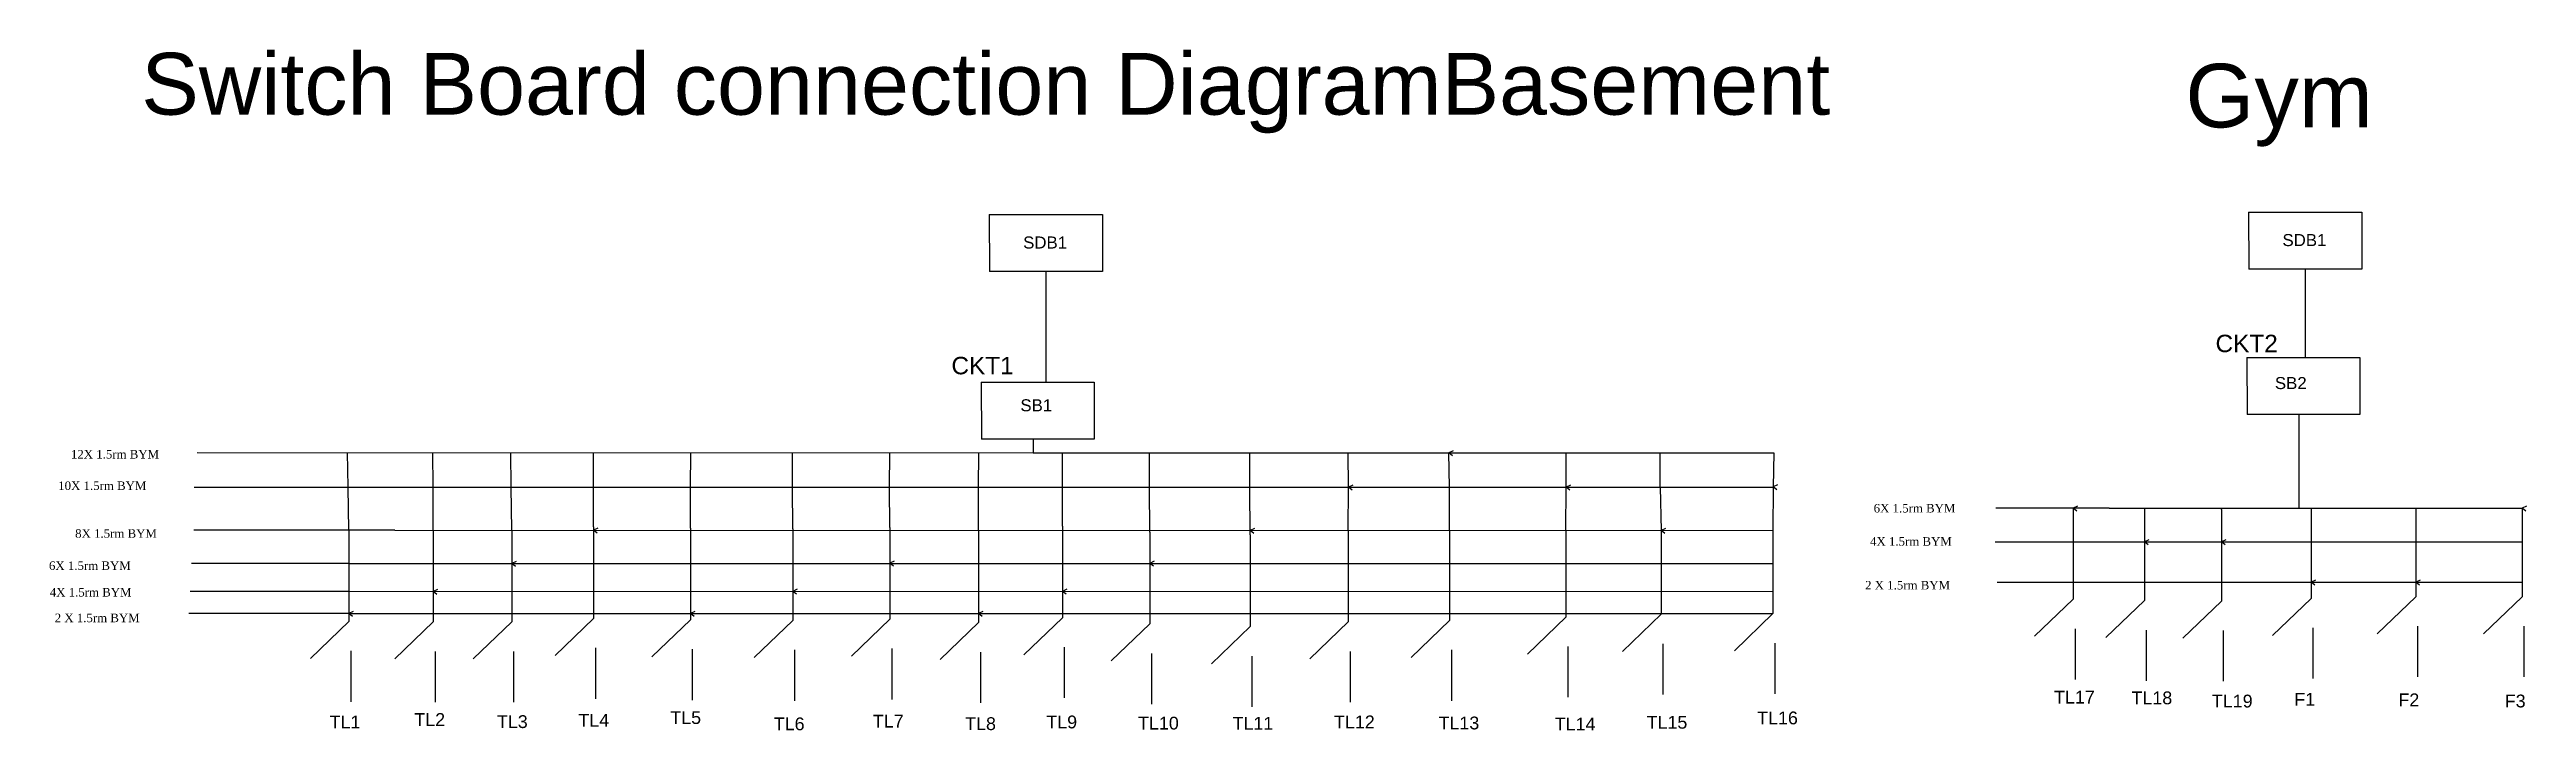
# Model space of a CAD drawing. Header units: inches. Extents: x 79 to 11386, y 236 to 3106.
# Drawn here: x 9511 to 11386, y 553 to 1068 of the extents above; entities that cross this region are included whole.
import ezdxf

# ---------------------------------------------------------------- set-up
doc = ezdxf.new("R2010")
doc.units = ezdxf.units.IN
doc.header["$LTSCALE"] = 20
doc.header["$MEASUREMENT"] = 0
doc.linetypes.add('HIDDEN', pattern=[0.375, 0.25, -0.125])
doc.layers.add('appliances', color=180, linetype='Continuous')
doc.layers.add('Text layer', color=200, linetype='HIDDEN')
doc.styles.get("Standard").update_dxf_attribs({"font": 'arial.ttf', "height": 6})

msp = doc.modelspace()

# ---------------------------------------------------------------- texts
at = {"attachment_point": 1}
for s, width, gutter_width, insert, char_height in [('Switch Board connection DiagramBasement', 12636.764012, 233.84412, (9580.45992, 1065.90368), 46.768825), ('Gym', 3862.6978281, 240.53329, (11127.42759, 1057.61767), 48.106657)]:
    msp.add_mtext_dynamic_manual_height_columns(s, width=width, gutter_width=gutter_width, heights=[0], dxfattribs=dict(at, insert=insert, char_height=char_height))
at = {"layer": 'Text layer', "attachment_point": 1}
for s, width, gutter_width, insert, char_height in [('SDB1', 270.4473529, 45.57306, (10247.867, 927.00569), 9.114612), ('SDB1', 270.4473529, 45.57306, (11200.91036, 928.83654), 9.114612), ('CKT2', 309.0696884, 65.98983, (11150.24633, 852.68015), 13.197965), ('CKT1', 309.0696884, 65.98983, (10193.58254, 835.94431), 13.197965), ('SB2', 270.4473529, 45.57306, (11195.17952, 820.68484), 9.114612), ('SB1', 270.4473529, 45.57306, (10245.7791, 803.87135), 9.114612), ('{\\fTimes New Roman|b0|i0|c0|p18;\\H1.16667x;\\C0;12X 1.5rm BYM}', 85.864828, 10.3391, (9527.24346, 765.48768), 5.5141853), ('{\\fTimes New Roman|b0|i0|c0|p18;\\H1.16667x;\\C0;10X 1.5rm BYM}', 85.864828, 10.3391, (9517.6304, 741.70405), 5.5141853), ('{\\fTimes New Roman|b0|i0|c0|p18;\\H1.16667x;\\C0;6X 1.5rm BYM}', 85.864828, 10.3391, (10891.52846, 724.66509), 5.5141853), ('{\\fTimes New Roman|b0|i0|c0|p18;\\H1.16667x;\\C0;8X 1.5rm BYM}', 85.864828, 10.3391, (9530.44779, 705.57123), 5.5141853), ('{\\fTimes New Roman|b0|i0|c0|p18;\\H1.16667x;\\C0;4X 1.5rm BYM}', 85.864828, 10.3391, (10888.80886, 699.57614), 5.5141853), ('{\\fTimes New Roman|b0|i0|c0|p18;\\H1.16667x;\\C0;6X 1.5rm BYM}', 85.864828, 10.3391, (9510.63721, 681.22528), 5.5141853), ('{\\fTimes New Roman|b0|i0|c0|p18;\\H1.16667x;\\C0;4X 1.5rm BYM}', 85.864828, 10.3391, (9511.24871, 661.08132), 5.5141853), ('{\\fTimes New Roman|b0|i0|c0|p18;\\H1.16667x;\\C0;2 X 1.5rm BYM}', 173.0505702, 10.3391, (10885.04177, 666.43553), 5.5141853), ('{\\fTimes New Roman|b0|i0|c0|p18;\\H1.16667x;\\C0;2 X 1.5rm BYM}', 173.0505702, 10.3391, (9514.97896, 641.68645), 5.5141853), ('TL17', 144.7208644, 48.40746, (11028.03797, 583.37554), 9.681492), ('TL18', 144.7208644, 48.40746, (11086.68503, 582.83791), 9.681492), ('F1', 144.7208644, 48.40746, (11209.89281, 581.7602), 9.681492), ('F2', 144.7208644, 48.40746, (11288.66277, 581.33008), 9.681492), ('TL1', 144.7208644, 48.40746, (9722.98712, 564.60032), 9.681492), ('TL2', 144.7208644, 48.40746, (9787.10196, 566.4459), 9.681492), ('TL3', 144.7208644, 48.40746, (9849.63369, 564.86398), 9.681492), ('TL4', 144.7208644, 48.40746, (9911.24235, 565.8954), 9.681492), ('TL5', 144.7208644, 48.40746, (9980.81351, 567.92026), 9.681492), ('TL6', 144.7208644, 48.40746, (10059.16553, 563.19561), 9.681492), ('TL7', 144.7208644, 48.40746, (10134.14036, 565.22045), 9.681492), ('TL8', 144.7208644, 48.40746, (10203.97828, 563.3251), 9.681492), ('TL9', 144.7208644, 48.40746, (10265.38933, 564.59474), 9.681492), ('TL10', 144.7208644, 48.40746, (10334.84739, 563.74831), 9.681492), ('TL11', 144.7208644, 48.40746, (10406.36538, 563.58587), 9.681492), ('TL12', 144.7208644, 48.40746, (10483.11259, 564.64734), 9.681492), ('TL13', 144.7208644, 48.40746, (10562.25862, 563.84099), 9.681492), ('TL14', 144.7208644, 48.40746, (10650.1959, 563.0397), 9.681492), ('TL15', 144.7208644, 48.40746, (10719.69048, 564.37516), 9.681492), ('TL16', 144.7208644, 48.40746, (10803.36473, 567.65772), 9.681492), ('TL19', 144.7208644, 48.40746, (11147.48426, 580.41848), 9.681492), ('F3', 144.7208644, 48.40746, (11369.15449, 580.46983), 9.681492)]:
    msp.add_mtext_dynamic_manual_height_columns(s, width=width, gutter_width=gutter_width, heights=[0], dxfattribs=dict(at, insert=insert, char_height=char_height))

# ---------------------------------------------------------------- linework, layer by layer
for p, q in [((10222.18529, 943.56665), (10307.80886, 943.56665)), ((10222.18529, 943.56665), (10222.3294, 900.47687)), ((10307.80886, 943.56665), (10307.80886, 900.47687)), ((11175.22865, 945.3975), (11260.85222, 945.3975)), ((11175.22865, 945.3975), (11175.37276, 902.30772)), ((11260.85222, 945.3975), (11260.85222, 902.30772)), ((10307.80886, 900.47687), (10222.3294, 900.47687)), ((10265.06913, 900.47687), (10265.06913, 816.80654)), ((11260.85222, 902.30772), (11175.37276, 902.30772)), ((11218.11249, 902.30772), (11218.11249, 835.38361)), ((11173.93256, 835.38361), (11259.55612, 835.38361)), ((11173.93256, 835.38361), (11174.07667, 792.29382)), ((11259.55612, 835.38361), (11259.55612, 792.29382)), ((10216.11211, 816.80654), (10301.73567, 816.80654)), ((10216.11211, 816.80654), (10216.25622, 773.71676)), ((10301.73567, 816.80654), (10301.73567, 773.71676)), ((11259.55612, 792.29382), (11174.07667, 792.29382)), ((11213.3868, 791.87688), (11213.3868, 721.53334)), ((10301.73567, 773.71676), (10216.25622, 773.71676)), ((10255.56413, 773.71676), (10255.56413, 763.34391)), ((9622.86039, 763.60457), (10255.56413, 763.34391)), ((9736.98631, 737.4495), (9736.52034, 763.55775)), ((9801.29176, 737.4495), (9801.02124, 763.53117)), ((9860.467, 737.4495), (9860.06285, 763.50685)), ((9922.6966, 737.4495), (9922.79991, 763.481)), ((9996.1417, 737.4495), (9996.2589, 763.45074)), ((10073.43663, 737.4495), (10073.2146, 763.41903)), ((10146.664, 737.4495), (10147.07091, 763.3886)), ((10214.08714, 737.4495), (10214.38566, 763.36087)), ((10255.56413, 763.34391), (10813.99377, 763.34391)), ((10277.58411, 737.4495), (10277.58671, 763.34391)), ((10343.61062, 737.4495), (10343.39982, 763.34391)), ((10419.50892, 737.4495), (10419.47943, 763.34391)), ((10494.02448, 737.4495), (10493.92559, 763.34391)), ((10570.41377, 737.4495), (10569.99565, 763.34391)), ((10658.71341, 737.4495), (10658.85047, 763.34391)), ((10729.96208, 737.4495), (10729.96035, 763.34391)), ((10813.99377, 763.34391), (10815.95165, 763.34391)), ((10815.95165, 763.34391), (10815.49189, 737.4495)), ((9620.55032, 737.4495), (10815.49189, 737.4495)), ((9737.56926, 704.7862), (9736.98631, 737.4495)), ((9801.42497, 704.77857), (9801.29176, 737.4495)), ((9860.79569, 704.85016), (9860.467, 737.4495)), ((9922.74781, 707.4296), (9922.6966, 737.4495)), ((9996.05779, 706.39783), (9996.1417, 737.4495)), ((10073.4979, 705.88194), (10073.43663, 737.4495)), ((10146.98347, 706.91788), (10146.664, 737.4495)), ((10214.09829, 704.33843), (10214.08714, 737.4495)), ((10277.59914, 707.94965), (10277.58411, 737.4495)), ((10343.68138, 703.30666), (10343.61062, 737.4495)), ((10419.57269, 701.24313), (10419.50892, 737.4495)), ((10493.91525, 704.59613), (10494.02448, 737.4495)), ((10570.60632, 704.57592), (10570.41377, 737.4495)), ((10658.65646, 704.55273), (10658.71341, 737.4495)), ((10729.96208, 737.4495), (10730.65032, 704.53376)), ((10815.49189, 737.4495), (10815.24951, 704.51147)), ((11042.50034, 721.53334), (10983.88982, 721.53334)), ((11069.74807, 721.53334), (11041.88354, 721.53334)), ((11042.50034, 721.9738), (11042.50034, 652.59548)), ((11069.74807, 721.53334), (11382.20438, 721.53334)), ((11096.37361, 720.94513), (11096.37361, 651.5668)), ((11154.70762, 720.60223), (11154.70762, 721.53334)), ((11154.70762, 720.60223), (11154.70762, 651.22391)), ((11222.52692, 721.53334), (11222.52692, 653.23637)), ((11301.74672, 721.53334), (11301.74672, 654.47327)), ((11382.20438, 721.53334), (11382.20438, 654.47327)), ((9737.56926, 704.7862), (9620.25538, 704.7862)), ((9772.44546, 704.7862), (9737.56926, 704.7862)), ((9737.56926, 704.7862), (9737.56926, 635.77022)), ((9772.44546, 704.7862), (10815.24951, 704.51147)), ((9801.42497, 704.85016), (9801.42497, 635.47184)), ((9860.79569, 704.85016), (9860.79569, 635.47184)), ((9922.74781, 707.4296), (9922.74781, 638.05128)), ((9996.05779, 706.39783), (9996.05779, 637.0195)), ((10073.4979, 705.88194), (10073.4979, 636.50361)), ((10146.98347, 706.91788), (10146.98347, 637.53956)), ((10214.09829, 704.33843), (10214.09829, 634.96011)), ((10255.56413, 704.65892), (10255.56413, 704.33843)), ((10277.59914, 707.94965), (10277.59914, 638.57133)), ((10343.68138, 703.30666), (10343.68138, 633.92834)), ((10419.57269, 701.24313), (10419.57269, 631.86481)), ((10493.91525, 704.85432), (10493.91525, 635.476)), ((10570.60632, 704.57592), (10570.60632, 636.53496)), ((10658.65646, 704.55273), (10658.65646, 639.12276)), ((10730.65032, 704.53376), (10730.65032, 641.193)), ((10815.24951, 704.51147), (10815.24951, 641.70775)), ((10983.58447, 696.00086), (11382.20438, 696.00086)), ((9737.56926, 679.74247), (9618.56729, 679.74247)), ((9737.56926, 679.74247), (10815.24951, 679.74247)), ((9737.56926, 658.47128), (9617.57609, 658.47128)), ((9737.56926, 658.47128), (10815.24951, 658.62405)), ((10985.07392, 665.48633), (11382.20438, 665.48633)), ((9737.56926, 641.78351), (9616.58495, 641.78351)), ((9737.56926, 641.78351), (10815.24951, 641.78351)), ((9922.74781, 638.05128), (9893.61357, 610.02677)), ((10146.98347, 637.53956), (10117.84924, 609.51504)), ((10277.59914, 638.57133), (10248.46491, 610.54682)), ((10658.65646, 639.12276), (10629.52223, 611.09824)), ((10730.65032, 641.193), (10701.51609, 613.16849)), ((10815.24951, 641.70775), (10786.11527, 613.68324)), ((11042.50034, 652.59548), (11013.36611, 624.57096)), ((11096.37361, 651.5668), (11067.23938, 623.54229)), ((11154.70762, 651.22391), (11125.57339, 623.1994)), ((11222.52692, 653.23637), (11193.39268, 625.21185)), ((11301.74672, 654.47327), (11272.61249, 626.44876)), ((11382.20438, 654.47327), (11353.07015, 626.44876)), ((9737.56926, 635.77022), (9708.43503, 607.7457)), ((9801.42497, 635.47184), (9772.29073, 607.44732)), ((9860.79569, 635.47184), (9831.66146, 607.44732)), ((9996.05779, 637.0195), (9966.92355, 608.99499)), ((10073.4979, 636.50361), (10044.36366, 608.4791)), ((10214.09829, 634.96011), (10184.96405, 606.9356)), ((10343.68138, 633.92834), (10314.54715, 605.90382)), ((10419.57269, 631.86481), (10390.43846, 603.84029)), ((10493.91525, 635.476), (10464.78101, 607.45149)), ((10570.60632, 636.53496), (10541.47209, 608.51045)), ((10732.06186, 618.9105), (10732.06186, 580.52978)), ((10816.66104, 619.42524), (10816.66104, 581.04452)), ((11043.91188, 630.31297), (11043.91188, 591.93225)), ((11097.78514, 629.2843), (11097.78514, 590.90357)), ((11156.11915, 628.94141), (11156.11915, 590.56068)), ((11223.93845, 630.95386), (11223.93845, 592.57314)), ((11303.15825, 632.19077), (11303.15825, 593.81005)), ((11383.61591, 632.19077), (11383.61591, 593.81005)), ((9738.98079, 613.48771), (9738.98079, 575.10699)), ((9802.8365, 613.18933), (9802.8365, 574.80861)), ((9862.20723, 613.18933), (9862.20723, 574.80861)), ((9924.15934, 615.76877), (9924.15934, 577.38805)), ((9997.46932, 614.737), (9997.46932, 576.35628)), ((10074.90943, 614.22111), (10074.90943, 575.84039)), ((10148.395, 615.25705), (10148.395, 576.87633)), ((10215.50982, 612.67761), (10215.50982, 574.29688)), ((10279.01068, 616.28883), (10279.01068, 577.9081)), ((10345.09292, 611.64583), (10345.09292, 573.26511)), ((10420.98422, 609.5823), (10420.98422, 571.20158)), ((10495.32678, 613.19349), (10495.32678, 574.81277)), ((10572.01785, 614.25245), (10572.01785, 575.87173)), ((10660.06799, 616.84025), (10660.06799, 578.45953))]:
    msp.add_line(p, q)
at = {"layer": 'appliances'}
for p, q in [((10573.3883, 764.96676), (10570.03075, 763.39397)), ((10572.87063, 761.1706), (10570.03075, 763.39397)), ((10497.37435, 738.93205), (10494.01679, 737.35926)), ((10496.85667, 735.13589), (10494.01679, 737.35926)), ((10662.06707, 738.99768), (10658.70952, 737.42489)), ((10661.5494, 735.20152), (10658.70952, 737.42489)), ((10818.8341, 739.1598), (10815.47654, 737.58702)), ((10818.31642, 735.36364), (10815.47654, 737.58702)), ((11045.8579, 723.09383), (11042.50034, 721.52104)), ((11045.34022, 719.29767), (11042.50034, 721.52104)), ((11385.56193, 723.07771), (11382.20438, 721.50492)), ((11385.04426, 719.28154), (11382.20438, 721.50492)), ((9926.10536, 706.32254), (9922.74781, 704.74975)), ((9925.58768, 702.52638), (9922.74781, 704.74975)), ((10422.92829, 706.15155), (10419.57073, 704.57876)), ((10422.41061, 702.35539), (10419.57073, 704.57876)), ((10734.00788, 706.10353), (10730.65032, 704.53074)), ((10733.4902, 702.30736), (10730.65032, 704.53074)), ((11099.73116, 697.53567), (11096.37361, 695.96288)), ((11099.21349, 693.73951), (11096.37361, 695.96288)), ((11158.06518, 697.52929), (11154.70762, 695.9565)), ((11157.5475, 693.73313), (11154.70762, 695.9565)), ((9864.15325, 681.15505), (9860.79569, 679.58226)), ((9863.63557, 677.35888), (9860.79569, 679.58226)), ((10150.34103, 681.41706), (10146.98347, 679.84427)), ((10149.82335, 677.62089), (10146.98347, 679.84427)), ((10347.03894, 681.30688), (10343.68138, 679.73409)), ((10346.52126, 677.51072), (10343.68138, 679.73409)), ((9804.78252, 660.05082), (9801.42497, 658.47803)), ((9804.26484, 656.25466), (9801.42497, 658.47803)), ((10076.85545, 660.11053), (10073.4979, 658.53774)), ((10076.33777, 656.31437), (10073.4979, 658.53774)), ((10280.9567, 660.14815), (10277.59914, 658.57536)), ((10280.43902, 656.35199), (10277.59914, 658.57536)), ((11225.88447, 667.12191), (11222.52692, 665.54912)), ((11225.3668, 663.32575), (11222.52692, 665.54912)), ((11305.10427, 667.00669), (11301.74672, 665.4339)), ((11304.5866, 663.21053), (11301.74672, 665.4339)), ((9740.92682, 643.32377), (9737.56926, 641.75098)), ((9740.40914, 639.52761), (9737.56926, 641.75098)), ((9999.41534, 643.31529), (9996.05779, 641.7425)), ((9998.89766, 639.51913), (9996.05779, 641.7425)), ((10217.45584, 643.34048), (10214.09829, 641.7677)), ((10216.93817, 639.54432), (10214.09829, 641.7677))]:
    msp.add_line(p, q, dxfattribs=at)

msp.set_redraw_order([(e.dxf.handle, doc.entitydb.next_handle()) for e in msp.query("TEXT MTEXT ATTDEF DIMENSION ARC_DIMENSION")])  # texts and dimensions are drawn at this point

doc.saveas('drawing.dxf')
